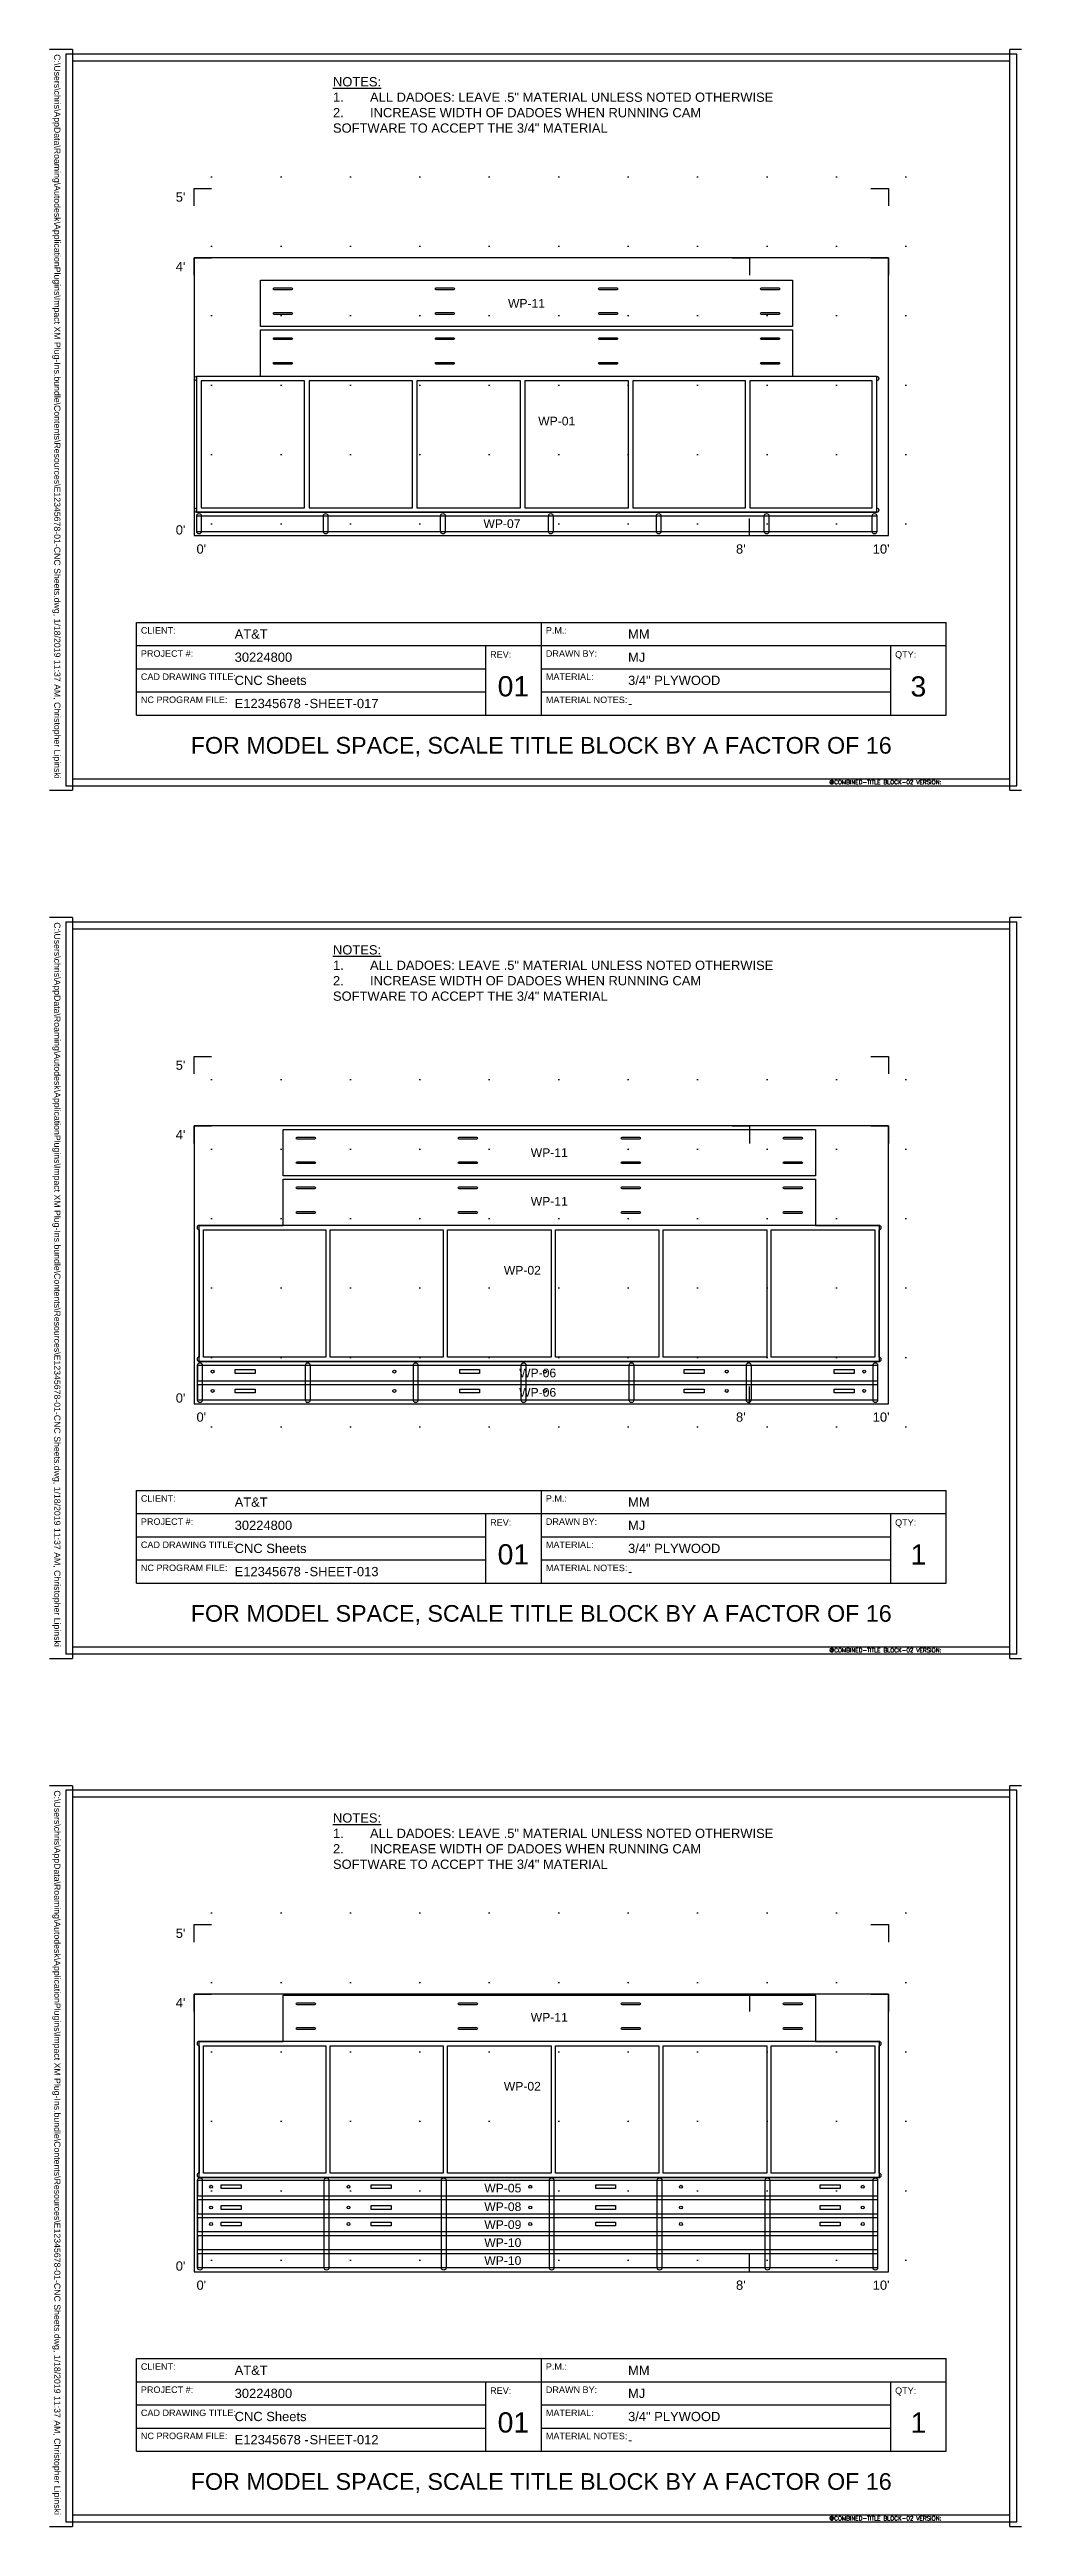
# Model space of a CAD drawing. Header units: inches. Extents: x 292 to 1880, y 512 to 1390.
# Drawn here: x 1112 to 1280, y 962 to 1390 of the extents above; entities that cross this region are included whole.
import ezdxf
from ezdxf.enums import TextEntityAlignment as Align

# ---------------------------------------------------------------- set-up
doc = ezdxf.new("R2010")
doc.units = ezdxf.units.IN
doc.header["$MEASUREMENT"] = 0
doc.layers.get('Defpoints').update_dxf_attribs({"true_color": 0xff8080})
for name, color, linetype in [('0_GRID', 11, 'Continuous'), ('MD_Annotation', 4, 'Continuous'), ('MD_Title Blocks', 40, 'Continuous'), ('NC_Dado 0.25 Deep', 151, 'Continuous'), ('NC_Drill_D0.5', 104, 'Continuous'), ('NC_Inside', 230, 'Continuous'), ('NC_Inside - 0.250T', 230, 'Continuous'), ('NC_Material', 5, 'Continuous'), ('NC_Outside', 74, 'Continuous')]:
    doc.layers.add(name, color=color, linetype=linetype)
doc.styles.add('ANNO', font='swissli.ttf')
doc.styles.get("Standard").update_dxf_attribs({"font": 'simplex.shx'})

msp = doc.modelspace()

# ---------------------------------------------------------------- texts
at = {"layer": 'MD_Annotation', "linetype": 'Continuous', "char_height": 1.5, "attachment_point": 5, "style": 'ANNO'}
for s, insert in [('WP-11', (1194.45, 1346.14)), ('WP-01', (1199.67, 1325.79)), ('WP-07', (1190.2, 1308.06)), ('WP-11', (1198.38, 1199.4)), ('WP-11', (1198.38, 1190.98)), ('WP-02', (1193.73, 1179.05)), ('WP-06', (1196.37, 1161.31)), ('WP-06', (1196.37, 1157.96)), ('WP-11', (1198.38, 1049.98)), ('WP-02', (1193.73, 1038.05)), ('WP-05', (1190.35, 1020.46)), ('WP-08', (1190.35, 1017.24)), ('WP-09', (1190.35, 1014.14)), ('WP-10', (1190.35, 1011.04)), ('WP-10', (1190.35, 1007.94))]:
    msp.add_mtext(s, dxfattribs=dict(at, insert=insert))

# ---------------------------------------------------------------- blocks, each defined once
blk = doc.blocks.new('TBLOCK-CNC SHEET GRID-02')
at = {"layer": '0_GRID'}
h = blk.add_hatch(dxfattribs=at)
h.set_pattern_fill('GRID', color=11, scale=1.5, pattern_type=2)
h.set_pattern_definition([(0, (0.75, 1.5), (0, 1.5), [0, -1.5]), (0, (1.5, 1.5), (0, 1.5), [0, -1.5]), (0, (0, 1.5), (0, 1.5), [0, -1.5]), (0, (1.5, 0), (0, 1.5), [0, -1.5]), (0, (0.75, 0), (0, 1.5), [0, -1.5]), (0, (0, 0), (0, 1.5), [0, -1.5]), (0, (0.75, 0.75), (0, 1.5), [0, -1.5]), (0, (1.5, 0.75), (0, 1.5), [0, -1.5]), (0, (0, 0.75), (0, 1.5), [0, -1.5])])
h.paths.add_polyline_path([(7.75, 4), (-0.25, 4), (-0.25, -0.25), (7.75, -0.25)])
at = {"color": 14}
for p, q in [((0, 3.562), (0, 3.75)), ((0, 3.75), (0.187, 3.75)), ((7.312, 3.75), (7.5, 3.75)), ((7.5, 3.75), (7.5, 3.562)), ((0, 2.812), (0, 3)), ((0, 3), (0.187, 3)), ((5.812, 3), (6, 3)), ((6, 3), (6, 2.812)), ((7.312, 3), (7.5, 3)), ((7.5, 3), (7.5, 2.812)), ((0, 0.187), (0, 0)), ((0, 0), (0.187, 0)), ((5.812, 0), (6, 0)), ((6, 0), (6, 0.187)), ((7.312, 0), (7.5, 0)), ((7.5, 0), (7.5, 0.187))]:
    blk.add_line(p, q, dxfattribs=at)
at = {"color": 11, "char_height": 0.1, "style": 'ANNO'}
for s, insert, attachment_point in [("5'", (-0.094, 3.656), 6), ("4'", (-0.094, 2.906), 6), ("0'", (-0.094, 0.062), 6), ("0'", (0.078, -0.094), 2), ("8'", (5.906, -0.094), 2), ("10'", (7.422, -0.094), 2)]:
    blk.add_mtext(s, dxfattribs=dict(at, insert=insert, attachment_point=attachment_point))
blk = doc.blocks.new('TBLOCK-CNC NOTES-02')
at = {"color": 4, "linetype": 'Continuous', "insert": (0, 0), "char_height": 0.1, "width": 4.5, "attachment_point": 1, "style": 'ANNO'}
blk.add_mtext('\\A1;{\\LNOTES:\\P\\pi-0.3,l0.4,t0.4;}1.^IALL DADOES: LEAVE .5" MATERIAL UNLESS NOTED OTHERWISE\\P2.^IINCREASE WIDTH OF DADOES WHEN RUNNING CAM SOFTWARE TO ACCEPT THE 3/4" MATERIAL ', dxfattribs=at)
blk = doc.blocks.new('*U8')
at = {"color": 5}
for p, q in [((0.688, 1.688), (9.438, 1.688)), ((0.688, 0.788), (0.688, 1.688)), ((5.062, 1.688), (5.062, 0.688)), ((9.438, 0.688), (9.438, 1.688)), ((4.46, 1.438), (4.46, 0.688)), ((4.46, 1.438), (5.062, 1.438)), ((8.835, 1.438), (8.835, 0.688)), ((8.835, 1.438), (9.438, 1.438)), ((0.688, 0.688), (0.688, 0.788)), ((0.688, 0.688), (5.062, 0.688)), ((5.062, 0.688), (9.438, 0.688))]:
    blk.add_line(p, q, dxfattribs=at)
at = {"color": 9}
for p, q in [((0.688, 1.438), (4.46, 1.438)), ((5.062, 1.438), (8.835, 1.438)), ((0.688, 1.188), (4.46, 1.188)), ((5.062, 1.188), (8.835, 1.188)), ((0.688, 0.938), (4.46, 0.938)), ((5.062, 0.938), (8.835, 0.938))]:
    blk.add_line(p, q, dxfattribs=at)
blk.add_lwpolyline([(-0.075, -0.075), (10.2, -0.075), (10.2, 7.825), (-0.075, 7.825)], close=True, dxfattribs=at)
at = {"color": 5}
blk.add_lwpolyline([(0, 0), (10.125, 0), (10.125, 7.75), (0, 7.75)], close=True, dxfattribs=at)
at = {"layer": 'Defpoints'}
for p, q in [((0, 7.875), (-0.25, 7.875)), ((0, 7.875), (0, 7.75)), ((10.125, 7.75), (10.125, 7.875)), ((10.25, 7.875), (10.125, 7.875)), ((0, 0), (0, -0.125)), ((10.125, -0.125), (10.125, 0)), ((-0.25, -0.125), (0, -0.125)), ((10.125, -0.125), (10.25, -0.125))]:
    blk.add_line(p, q, dxfattribs=at)
for name, p in [('TBLOCK-CNC NOTES-02', (2.812, 7.577)), ('TBLOCK-CNC SHEET GRID-02', (1.312, 2.625))]:
    blk.add_blockref(name, p)
at = {"color": 4, "insert": (-0.22, 0), "char_height": 0.0675, "attachment_point": 9, "rotation": 270, "style": 'ANNO'}
blk.add_mtext('C:\\\\Users\\\\chris\\\\AppData\\\\Roaming\\\\Autodesk\\\\ApplicationPlugins\\\\Impact XM Plug-Ins.bundle\\\\Contents\\\\Resources\\\\E12345678-01-CNC Sheets.dwg, 1/18/2019 11:37 AM, Christopher Lipinski', dxfattribs=at)
at = {"color": 4, "style": 'ANNO'}
for s, insert, char_height, attachment_point in [('CLIENT:', (0.737, 1.637), 0.07, 1), ('P.M.:', (5.112, 1.637), 0.07, 1), ('PROJECT #:', (0.737, 1.387), 0.07, 1), ('REV:', (4.51, 1.377), 0.07, 1), ('DRAWN BY:', (5.112, 1.387), 0.07, 1), ('QTY:', (8.885, 1.377), 0.07, 1), ('CAD DRAWING TITLE:', (0.737, 1.137), 0.07, 1), ('CNC Sheets', (1.75, 1.062), 0.1, 4), ('01', (4.761, 0.997), 0.2188, 5), ('MATERIAL:', (5.112, 1.137), 0.07, 1), ('NC PROGRAM FILE:', (0.737, 0.888), 0.07, 1), ('E12345678 -', (1.75, 0.812), 0.1, 4), ('MATERIAL NOTES:', (5.112, 0.887), 0.07, 1)]:
    blk.add_mtext(s, dxfattribs=dict(at, insert=insert, char_height=char_height, attachment_point=attachment_point))
at = {"color": 14, "insert": (5.062, 0.344), "char_height": 0.18, "attachment_point": 5, "style": 'ANNO'}
blk.add_mtext('FOR MODEL SPACE, SCALE TITLE BLOCK BY A FACTOR OF 16', dxfattribs=at)
at = {"color": 4, "style": 'ANNO'}
for tag, p in [('CLIENT_2', (1.75, 1.562)), ('PM_2', (6, 1.562)), ('PROJECT_NO_2', (1.75, 1.312)), ('DET_2', (6, 1.312)), ('MATERIAL', (6, 1.062)), ('NC_PROG', (2.559, 0.812)), ('MATERIAL_NOTES', (6, 0.812))]:
    blk.add_attdef(tag, text='', height=0.1, dxfattribs=at).set_placement(p, align=Align.MIDDLE_LEFT)
blk.add_attdef('QTY', text='', height=0.219, dxfattribs=at).set_placement((9.136, 0.997), align=Align.MIDDLE_CENTER)
at = {"layer": 'Defpoints'}
blk.add_text('@COMBINED-TITLE BLOCK-02 VERSION:', height=0.045, dxfattribs=at).set_placement((8.175, -0.059))
at = {"layer": 'Defpoints', "flags": 2}
blk.add_attdef('TITLE_BLOCK_VERSION', (9.558, -0.059), '', height=0.045, dxfattribs=at)

# ---------------------------------------------------------------- linework, layer by layer
at = {"layer": 'NC_Dado 0.25 Deep'}
for points in [[(1137.45, 1332.77, -0.421843), (1137.06, 1333.16, -0.421843), (1137.45, 1333.56), (1254.95, 1333.56, -0.421843), (1255.33, 1333.16, -0.421843), (1254.95, 1332.77), (1254.95, 1310.81, -0.421843), (1255.33, 1310.41, -0.421843), (1254.95, 1310.02), (1137.45, 1310.02, -0.421842), (1137.06, 1310.41, -0.421843), (1137.45, 1310.81)], [(1137.45, 1306.69), (1137.45, 1309.44, -0.421843), (1137.84, 1309.82, -0.421843), (1138.24, 1309.44), (1138.24, 1306.69, -0.421843), (1137.84, 1306.3, -0.421843)], [(1159.34, 1306.69), (1159.34, 1309.44, -0.421842), (1159.73, 1309.82, -0.421843), (1160.13, 1309.44), (1160.13, 1306.69, -0.421843), (1159.73, 1306.3, -0.421843)], [(1179.6, 1306.69), (1179.6, 1309.44, -0.421842), (1179.99, 1309.82, -0.421843), (1180.39, 1309.44), (1180.39, 1306.69, -0.421842), (1179.99, 1306.3, -0.421843)], [(1198.25, 1306.69), (1198.25, 1309.44, -0.421842), (1198.64, 1309.82, -0.421842), (1199.04, 1309.44), (1199.04, 1306.69, -0.421843), (1198.64, 1306.3, -0.421842)], [(1216.9, 1306.69), (1216.9, 1309.44, -0.421842), (1217.29, 1309.82, -0.421842), (1217.69, 1309.44), (1217.69, 1306.69, -0.421843), (1217.29, 1306.3, -0.421842)], [(1235.55, 1306.69), (1235.55, 1309.44, -0.421843), (1235.94, 1309.82, -0.421843), (1236.34, 1309.44), (1236.34, 1306.69, -0.421843), (1235.94, 1306.3, -0.421843)], [(1254.2, 1306.69), (1254.2, 1309.44, -0.421842), (1254.59, 1309.82, -0.421843), (1254.99, 1309.44), (1254.99, 1306.69, -0.421843), (1254.59, 1306.3, -0.421843)], [(1255.38, 1186.03, 0.421843), (1255.77, 1186.42, 0.421843), (1255.38, 1186.82), (1137.88, 1186.82, 0.421843), (1137.5, 1186.42, 0.421843), (1137.88, 1186.03), (1137.88, 1164.07, 0.421843), (1137.5, 1163.67, 0.421843), (1137.88, 1163.28), (1255.38, 1163.28, 0.421842), (1255.77, 1163.67, 0.421843), (1255.38, 1164.07)], [(1138.39, 1162.68), (1138.39, 1156.59, -0.421842), (1137.99, 1156.2, -0.421843), (1137.6, 1156.59), (1137.6, 1162.68, -0.421843), (1137.99, 1163.07, -0.421843)], [(1157.04, 1162.68), (1157.04, 1156.59, -0.421843), (1156.64, 1156.2, -0.421843), (1156.25, 1156.59), (1156.25, 1162.68, -0.421843), (1156.64, 1163.07, -0.421843)], [(1175.69, 1162.68), (1175.69, 1156.59, -0.421842), (1175.29, 1156.2, -0.421842), (1174.9, 1156.59), (1174.9, 1162.68, -0.421843), (1175.29, 1163.07, -0.421842)], [(1194.34, 1162.68), (1194.34, 1156.59, -0.421842), (1193.94, 1156.2, -0.421842), (1193.55, 1156.59), (1193.55, 1162.68, -0.421843), (1193.94, 1163.07, -0.421842)], [(1212.99, 1162.68), (1212.99, 1156.59, -0.421842), (1212.59, 1156.2, -0.421843), (1212.2, 1156.59), (1212.2, 1162.68, -0.421842), (1212.59, 1163.07, -0.421843)], [(1233.25, 1162.68), (1233.25, 1156.59, -0.421842), (1232.85, 1156.2, -0.421843), (1232.46, 1156.59), (1232.46, 1162.68, -0.421843), (1232.85, 1163.07, -0.421843)], [(1255.14, 1162.68), (1255.14, 1156.59, -0.421843), (1254.74, 1156.2, -0.421843), (1254.35, 1156.59), (1254.35, 1162.68, -0.421843), (1254.74, 1163.07, -0.421843)], [(1255.38, 1045.03, 0.421843), (1255.77, 1045.42, 0.421843), (1255.38, 1045.82), (1137.88, 1045.82, 0.421843), (1137.5, 1045.42, 0.421843), (1137.88, 1045.03), (1137.88, 1023.07, 0.421843), (1137.5, 1022.67, 0.421843), (1137.88, 1022.28), (1255.38, 1022.28, 0.421842), (1255.77, 1022.67, 0.421843), (1255.38, 1023.07)], [(1137.6, 1006.69), (1137.6, 1021.84, -0.421843), (1137.99, 1022.22, -0.421843), (1138.39, 1021.84), (1138.39, 1006.69, -0.421843), (1137.99, 1006.3, -0.421843)], [(1159.49, 1006.69), (1159.49, 1021.84, -0.421842), (1159.88, 1022.22, -0.421843), (1160.28, 1021.84), (1160.28, 1006.69, -0.421843), (1159.88, 1006.3, -0.421843)], [(1179.75, 1006.69), (1179.75, 1021.84, -0.421842), (1180.14, 1022.22, -0.421843), (1180.54, 1021.84), (1180.54, 1006.69, -0.421842), (1180.14, 1006.3, -0.421843)], [(1198.4, 1006.69), (1198.4, 1021.84, -0.421842), (1198.79, 1022.22, -0.421842), (1199.19, 1021.84), (1199.19, 1006.69, -0.421843), (1198.79, 1006.3, -0.421842)], [(1217.05, 1006.69), (1217.05, 1021.84, -0.421842), (1217.44, 1022.22, -0.421842), (1217.84, 1021.84), (1217.84, 1006.69, -0.421843), (1217.44, 1006.3, -0.421842)], [(1235.7, 1006.69), (1235.7, 1021.84, -0.421843), (1236.09, 1022.22, -0.421843), (1236.49, 1021.84), (1236.49, 1006.69, -0.421843), (1236.09, 1006.3, -0.421843)], [(1254.35, 1006.69), (1254.35, 1021.84, -0.421842), (1254.74, 1022.22, -0.421843), (1255.14, 1021.84), (1255.14, 1006.69, -0.421843), (1254.74, 1006.3, -0.421843)]]:
    msp.add_lwpolyline(points, format="xyb", close=True, dxfattribs=at)
for points in [[(1138.2, 1310.81), (1156.1, 1310.81), (1156.1, 1332.77), (1138.2, 1332.77)], [(1156.85, 1310.81), (1174.75, 1310.81), (1174.75, 1332.77), (1156.85, 1332.77)], [(1175.5, 1310.81), (1193.4, 1310.81), (1193.4, 1332.77), (1175.5, 1332.77)], [(1194.15, 1310.81), (1212.05, 1310.81), (1212.05, 1332.77), (1194.15, 1332.77)], [(1212.8, 1310.81), (1232.31, 1310.81), (1232.31, 1332.77), (1212.8, 1332.77)], [(1233.06, 1310.81), (1254.2, 1310.81), (1254.2, 1332.77), (1233.06, 1332.77)], [(1159.77, 1164.07), (1138.63, 1164.07), (1138.63, 1186.03), (1159.77, 1186.03)], [(1180.03, 1164.07), (1160.52, 1164.07), (1160.52, 1186.03), (1180.03, 1186.03)], [(1198.68, 1164.07), (1180.78, 1164.07), (1180.78, 1186.03), (1198.68, 1186.03)], [(1217.33, 1164.07), (1199.43, 1164.07), (1199.43, 1186.03), (1217.33, 1186.03)], [(1235.98, 1164.07), (1218.08, 1164.07), (1218.08, 1186.03), (1235.98, 1186.03)], [(1254.63, 1164.07), (1236.73, 1164.07), (1236.73, 1186.03), (1254.63, 1186.03)], [(1159.77, 1023.07), (1138.63, 1023.07), (1138.63, 1045.03), (1159.77, 1045.03)], [(1180.03, 1023.07), (1160.52, 1023.07), (1160.52, 1045.03), (1180.03, 1045.03)], [(1198.68, 1023.07), (1180.78, 1023.07), (1180.78, 1045.03), (1198.68, 1045.03)], [(1217.33, 1023.07), (1199.43, 1023.07), (1199.43, 1045.03), (1217.33, 1045.03)], [(1235.98, 1023.07), (1218.08, 1023.07), (1218.08, 1045.03), (1235.98, 1045.03)], [(1254.63, 1023.07), (1236.73, 1023.07), (1236.73, 1045.03), (1254.63, 1045.03)]]:
    msp.add_lwpolyline(points, close=True, dxfattribs=at)
at = {"layer": 'NC_Drill_D0.5'}
for centre in [(1140.18, 1161.56), (1171.6, 1161.56), (1197.64, 1161.56), (1229.06, 1161.56), (1252.81, 1161.56), (1140.18, 1158.21), (1171.6, 1158.21), (1197.64, 1158.21), (1229.06, 1158.21), (1252.81, 1158.21), (1139.93, 1020.71), (1163.68, 1020.71), (1195.1, 1020.71), (1221.14, 1020.71), (1252.56, 1020.71), (1139.93, 1017.11), (1139.93, 1014.26), (1163.68, 1017.11), (1163.68, 1014.26), (1195.1, 1017.11), (1195.1, 1014.26), (1221.14, 1017.11), (1221.14, 1014.26), (1252.56, 1017.11), (1252.56, 1014.26)]:
    msp.add_circle(centre, 0.25, dxfattribs=at)
at = {"layer": 'NC_Inside'}
for points in [[(1144.1, 1161.23), (1144.1, 1161.89), (1147.54, 1161.89), (1147.54, 1161.23)], [(1182.9, 1161.23), (1182.9, 1161.89), (1186.34, 1161.89), (1186.34, 1161.23)], [(1221.7, 1161.23), (1221.7, 1161.89), (1225.14, 1161.89), (1225.14, 1161.23)], [(1247.63, 1161.23), (1247.63, 1161.89), (1251.07, 1161.89), (1251.07, 1161.23)], [(1144.1, 1157.88), (1144.1, 1158.54), (1147.54, 1158.54), (1147.54, 1157.88)], [(1182.9, 1157.88), (1182.9, 1158.54), (1186.34, 1158.54), (1186.34, 1157.88)], [(1221.7, 1157.88), (1221.7, 1158.54), (1225.14, 1158.54), (1225.14, 1157.88)], [(1247.63, 1157.88), (1247.63, 1158.54), (1251.07, 1158.54), (1251.07, 1157.88)], [(1141.67, 1020.38), (1141.67, 1021.04), (1145.11, 1021.04), (1145.11, 1020.38)], [(1167.6, 1020.38), (1167.6, 1021.04), (1171.04, 1021.04), (1171.04, 1020.38)], [(1206.4, 1020.38), (1206.4, 1021.04), (1209.84, 1021.04), (1209.84, 1020.38)], [(1245.2, 1020.38), (1245.2, 1021.04), (1248.64, 1021.04), (1248.64, 1020.38)], [(1145.11, 1017.44), (1145.11, 1016.78), (1141.67, 1016.78), (1141.67, 1017.44)], [(1141.67, 1013.93), (1141.67, 1014.59), (1145.11, 1014.59), (1145.11, 1013.93)], [(1171.04, 1017.44), (1171.04, 1016.78), (1167.6, 1016.78), (1167.6, 1017.44)], [(1167.6, 1013.93), (1167.6, 1014.59), (1171.04, 1014.59), (1171.04, 1013.93)], [(1209.84, 1017.44), (1209.84, 1016.78), (1206.4, 1016.78), (1206.4, 1017.44)], [(1206.4, 1013.93), (1206.4, 1014.59), (1209.84, 1014.59), (1209.84, 1013.93)], [(1248.64, 1017.44), (1248.64, 1016.78), (1245.2, 1016.78), (1245.2, 1017.44)], [(1245.2, 1013.93), (1245.2, 1014.59), (1248.64, 1014.59), (1248.64, 1013.93)]]:
    msp.add_lwpolyline(points, close=True, dxfattribs=at)
at = {"layer": 'NC_Inside - 0.250T'}
for points in [[(1150.85, 1348.48, -1), (1150.85, 1348.8), (1153.85, 1348.8, -1), (1153.85, 1348.48)], [(1178.85, 1348.48, -1), (1178.85, 1348.8), (1181.85, 1348.8, -1), (1181.85, 1348.48)], [(1207.04, 1348.48, -1), (1207.04, 1348.8), (1210.04, 1348.8, -1), (1210.04, 1348.48)], [(1235.04, 1348.48, -1), (1235.04, 1348.8), (1238.04, 1348.8, -1), (1238.04, 1348.48)], [(1150.85, 1344.23, -1), (1150.85, 1344.55), (1153.85, 1344.55, -1), (1153.85, 1344.23)], [(1178.85, 1344.23, -1), (1178.85, 1344.55), (1181.85, 1344.55, -1), (1181.85, 1344.23)], [(1207.04, 1344.23, -1), (1207.04, 1344.55), (1210.04, 1344.55, -1), (1210.04, 1344.23)], [(1235.04, 1344.23, -1), (1235.04, 1344.55), (1238.04, 1344.55, -1), (1238.04, 1344.23)], [(1150.85, 1339.88, -1), (1150.85, 1340.2), (1153.85, 1340.2, -1), (1153.85, 1339.88)], [(1178.85, 1339.88, -1), (1178.85, 1340.2), (1181.85, 1340.2, -1), (1181.85, 1339.88)], [(1207.04, 1339.88, -1), (1207.04, 1340.2), (1210.04, 1340.2, -1), (1210.04, 1339.88)], [(1235.04, 1339.88, -1), (1235.04, 1340.2), (1238.04, 1340.2, -1), (1238.04, 1339.88)], [(1150.85, 1335.63, -1), (1150.85, 1335.95), (1153.85, 1335.95, -1), (1153.85, 1335.63)], [(1178.85, 1335.63, -1), (1178.85, 1335.95), (1181.85, 1335.95, -1), (1181.85, 1335.63)], [(1207.04, 1335.63, -1), (1207.04, 1335.95), (1210.04, 1335.95, -1), (1210.04, 1335.63)], [(1235.04, 1335.63, -1), (1235.04, 1335.95), (1238.04, 1335.95, -1), (1238.04, 1335.63)], [(1154.79, 1201.74, -1), (1154.79, 1202.06), (1157.79, 1202.06, -1), (1157.79, 1201.74)], [(1182.79, 1201.74, -1), (1182.79, 1202.06), (1185.79, 1202.06, -1), (1185.79, 1201.74)], [(1210.98, 1201.74, -1), (1210.98, 1202.06), (1213.98, 1202.06, -1), (1213.98, 1201.74)], [(1238.98, 1201.74, -1), (1238.98, 1202.06), (1241.98, 1202.06, -1), (1241.98, 1201.74)], [(1154.79, 1197.49, -1), (1154.79, 1197.81), (1157.79, 1197.81, -1), (1157.79, 1197.49)], [(1182.79, 1197.49, -1), (1182.79, 1197.81), (1185.79, 1197.81, -1), (1185.79, 1197.49)], [(1210.98, 1197.49, -1), (1210.98, 1197.81), (1213.98, 1197.81, -1), (1213.98, 1197.49)], [(1238.98, 1197.49, -1), (1238.98, 1197.81), (1241.98, 1197.81, -1), (1241.98, 1197.49)], [(1154.79, 1193.14, -1), (1154.79, 1193.46), (1157.79, 1193.46, -1), (1157.79, 1193.14)], [(1182.79, 1193.14, -1), (1182.79, 1193.46), (1185.79, 1193.46, -1), (1185.79, 1193.14)], [(1210.98, 1193.14, -1), (1210.98, 1193.46), (1213.98, 1193.46, -1), (1213.98, 1193.14)], [(1238.98, 1193.14, -1), (1238.98, 1193.46), (1241.98, 1193.46, -1), (1241.98, 1193.14)], [(1154.79, 1188.89, -1), (1154.79, 1189.21), (1157.79, 1189.21, -1), (1157.79, 1188.89)], [(1182.79, 1188.89, -1), (1182.79, 1189.21), (1185.79, 1189.21, -1), (1185.79, 1188.89)], [(1210.98, 1188.89, -1), (1210.98, 1189.21), (1213.98, 1189.21, -1), (1213.98, 1188.89)], [(1238.98, 1188.89, -1), (1238.98, 1189.21), (1241.98, 1189.21, -1), (1241.98, 1188.89)], [(1154.79, 1052.14, -1), (1154.79, 1052.46), (1157.79, 1052.46, -1), (1157.79, 1052.14)], [(1182.79, 1052.14, -1), (1182.79, 1052.46), (1185.79, 1052.46, -1), (1185.79, 1052.14)], [(1210.98, 1052.14, -1), (1210.98, 1052.46), (1213.98, 1052.46, -1), (1213.98, 1052.14)], [(1238.98, 1052.14, -1), (1238.98, 1052.46), (1241.98, 1052.46, -1), (1241.98, 1052.14)], [(1154.79, 1047.89, -1), (1154.79, 1048.21), (1157.79, 1048.21, -1), (1157.79, 1047.89)], [(1182.79, 1047.89, -1), (1182.79, 1048.21), (1185.79, 1048.21, -1), (1185.79, 1047.89)], [(1210.98, 1047.89, -1), (1210.98, 1048.21), (1213.98, 1048.21, -1), (1213.98, 1047.89)], [(1238.98, 1047.89, -1), (1238.98, 1048.21), (1241.98, 1048.21, -1), (1241.98, 1047.89)]]:
    msp.add_lwpolyline(points, format="xyb", close=True, dxfattribs=at)
at = {"layer": 'NC_Material', "linetype": 'Continuous'}
for points in [[(1137, 1306), (1257, 1306), (1257, 1354), (1137, 1354)], [(1137, 1156), (1257, 1156), (1257, 1204), (1137, 1204)], [(1137, 1006), (1257, 1006), (1257, 1054), (1137, 1054)]]:
    msp.add_lwpolyline(points, close=True, dxfattribs=at)
at = {"layer": 'NC_Outside'}
for points in [[(1148.45, 1342.14), (1148.45, 1350.14), (1240.45, 1350.14), (1240.45, 1342.14)], [(1137.45, 1310.04), (1137.45, 1333.54), (1148.45, 1333.54), (1148.45, 1341.54), (1240.45, 1341.54), (1240.45, 1333.54), (1254.95, 1333.54), (1254.95, 1310.04)], [(1137.47, 1306.69), (1137.47, 1309.44), (1254.97, 1309.44), (1254.97, 1306.69)], [(1152.38, 1195.4), (1152.38, 1203.4), (1244.38, 1203.4), (1244.38, 1195.4)], [(1137.88, 1163.3), (1137.88, 1186.8), (1152.38, 1186.8), (1152.38, 1194.8), (1244.38, 1194.8), (1244.38, 1186.8), (1255.38, 1186.8), (1255.38, 1163.3)], [(1255.12, 1162.68), (1255.12, 1159.93), (1137.62, 1159.93), (1137.62, 1162.68)], [(1255.12, 1159.34), (1255.12, 1156.59), (1137.62, 1156.59), (1137.62, 1159.34)], [(1137.88, 1022.3), (1137.88, 1045.8), (1152.38, 1045.8), (1152.38, 1053.8), (1244.38, 1053.8), (1244.38, 1045.8), (1255.38, 1045.8), (1255.38, 1022.3)], [(1137.62, 1019.09), (1137.62, 1021.84), (1255.12, 1021.84), (1255.12, 1019.09)], [(1255.12, 1018.49), (1255.12, 1015.99), (1137.62, 1015.99), (1137.62, 1018.49)], [(1137.62, 1012.89), (1137.62, 1015.39), (1255.12, 1015.39), (1255.12, 1012.89)], [(1137.62, 1009.79), (1137.62, 1012.29), (1255.12, 1012.29), (1255.12, 1009.79)], [(1137.62, 1006.69), (1137.62, 1009.19), (1255.12, 1009.19), (1255.12, 1006.69)]]:
    msp.add_lwpolyline(points, close=True, dxfattribs=at)

# ---------------------------------------------------------------- block references
at = {"layer": 'MD_Title Blocks'}
ref = msp.add_blockref('*U8', (1116, 1264), dxfattribs=dict(at, xscale=16, yscale=16, zscale=16))
ref.add_attrib('CLIENT_2', 'AT&T', dxfattribs={"layer": '0', "color": 4, "height": 1.6, "style": 'ANNO'}).set_placement((1144, 1289), align=Align.MIDDLE_LEFT)
ref.add_attrib('PROJECT_NO_2', '30224800', dxfattribs={"layer": '0', "color": 4, "height": 1.6, "style": 'ANNO'}).set_placement((1144, 1285), align=Align.MIDDLE_LEFT)
ref.add_attrib('PM_2', 'MM', dxfattribs={"layer": '0', "color": 4, "height": 1.6, "style": 'ANNO'}).set_placement((1212, 1289), align=Align.MIDDLE_LEFT)
ref.add_attrib('DET_2', 'MJ', dxfattribs={"layer": '0', "color": 4, "height": 1.6, "style": 'ANNO'}).set_placement((1212, 1285), align=Align.MIDDLE_LEFT)
ref.add_attrib('NC_PROG', 'SHEET-017', dxfattribs={"layer": '0', "color": 4, "height": 1.6, "style": 'ANNO'}).set_placement((1156.94, 1277), align=Align.MIDDLE_LEFT)
ref.add_attrib('MATERIAL', '3/4" PLYWOOD', dxfattribs={"layer": '0', "color": 4, "height": 1.6, "style": 'ANNO'}).set_placement((1212, 1281), align=Align.MIDDLE_LEFT)
ref.add_attrib('MATERIAL_NOTES', '-', dxfattribs={"layer": '0', "color": 4, "height": 1.6, "style": 'ANNO'}).set_placement((1212, 1277), align=Align.MIDDLE_LEFT)
ref.add_attrib('QTY', '3', dxfattribs={"layer": '0', "color": 4, "height": 3.5, "style": 'ANNO'}).set_placement((1262.18, 1279.95), align=Align.MIDDLE_CENTER)
ref = msp.add_blockref('*U8', (1116, 1114), dxfattribs=dict(at, xscale=16, yscale=16, zscale=16))
ref.add_attrib('CLIENT_2', 'AT&T', dxfattribs={"layer": '0', "color": 4, "height": 1.6, "style": 'ANNO'}).set_placement((1144, 1139), align=Align.MIDDLE_LEFT)
ref.add_attrib('PROJECT_NO_2', '30224800', dxfattribs={"layer": '0', "color": 4, "height": 1.6, "style": 'ANNO'}).set_placement((1144, 1135), align=Align.MIDDLE_LEFT)
ref.add_attrib('PM_2', 'MM', dxfattribs={"layer": '0', "color": 4, "height": 1.6, "style": 'ANNO'}).set_placement((1212, 1139), align=Align.MIDDLE_LEFT)
ref.add_attrib('DET_2', 'MJ', dxfattribs={"layer": '0', "color": 4, "height": 1.6, "style": 'ANNO'}).set_placement((1212, 1135), align=Align.MIDDLE_LEFT)
ref.add_attrib('NC_PROG', 'SHEET-013', dxfattribs={"layer": '0', "color": 4, "height": 1.6, "style": 'ANNO'}).set_placement((1156.94, 1127), align=Align.MIDDLE_LEFT)
ref.add_attrib('MATERIAL', '3/4" PLYWOOD', dxfattribs={"layer": '0', "color": 4, "height": 1.6, "style": 'ANNO'}).set_placement((1212, 1131), align=Align.MIDDLE_LEFT)
ref.add_attrib('MATERIAL_NOTES', '-', dxfattribs={"layer": '0', "color": 4, "height": 1.6, "style": 'ANNO'}).set_placement((1212, 1127), align=Align.MIDDLE_LEFT)
ref.add_attrib('QTY', '1', dxfattribs={"layer": '0', "color": 4, "height": 3.5, "style": 'ANNO'}).set_placement((1262.18, 1129.95), align=Align.MIDDLE_CENTER)
ref = msp.add_blockref('*U8', (1116, 964), dxfattribs=dict(at, xscale=16, yscale=16, zscale=16))
ref.add_attrib('CLIENT_2', 'AT&T', dxfattribs={"layer": '0', "color": 4, "height": 1.6, "style": 'ANNO'}).set_placement((1144, 989), align=Align.MIDDLE_LEFT)
ref.add_attrib('PROJECT_NO_2', '30224800', dxfattribs={"layer": '0', "color": 4, "height": 1.6, "style": 'ANNO'}).set_placement((1144, 985), align=Align.MIDDLE_LEFT)
ref.add_attrib('PM_2', 'MM', dxfattribs={"layer": '0', "color": 4, "height": 1.6, "style": 'ANNO'}).set_placement((1212, 989), align=Align.MIDDLE_LEFT)
ref.add_attrib('DET_2', 'MJ', dxfattribs={"layer": '0', "color": 4, "height": 1.6, "style": 'ANNO'}).set_placement((1212, 985), align=Align.MIDDLE_LEFT)
ref.add_attrib('NC_PROG', 'SHEET-012', dxfattribs={"layer": '0', "color": 4, "height": 1.6, "style": 'ANNO'}).set_placement((1156.94, 977), align=Align.MIDDLE_LEFT)
ref.add_attrib('MATERIAL', '3/4" PLYWOOD', dxfattribs={"layer": '0', "color": 4, "height": 1.6, "style": 'ANNO'}).set_placement((1212, 981), align=Align.MIDDLE_LEFT)
ref.add_attrib('MATERIAL_NOTES', '-', dxfattribs={"layer": '0', "color": 4, "height": 1.6, "style": 'ANNO'}).set_placement((1212, 977), align=Align.MIDDLE_LEFT)
ref.add_attrib('QTY', '1', dxfattribs={"layer": '0', "color": 4, "height": 3.5, "style": 'ANNO'}).set_placement((1262.18, 979.95), align=Align.MIDDLE_CENTER)

msp.set_redraw_order([(e.dxf.handle, doc.entitydb.next_handle()) for e in msp.query("TEXT MTEXT ATTDEF DIMENSION ARC_DIMENSION")])  # texts and dimensions are drawn at this point

doc.saveas('drawing.dxf')
